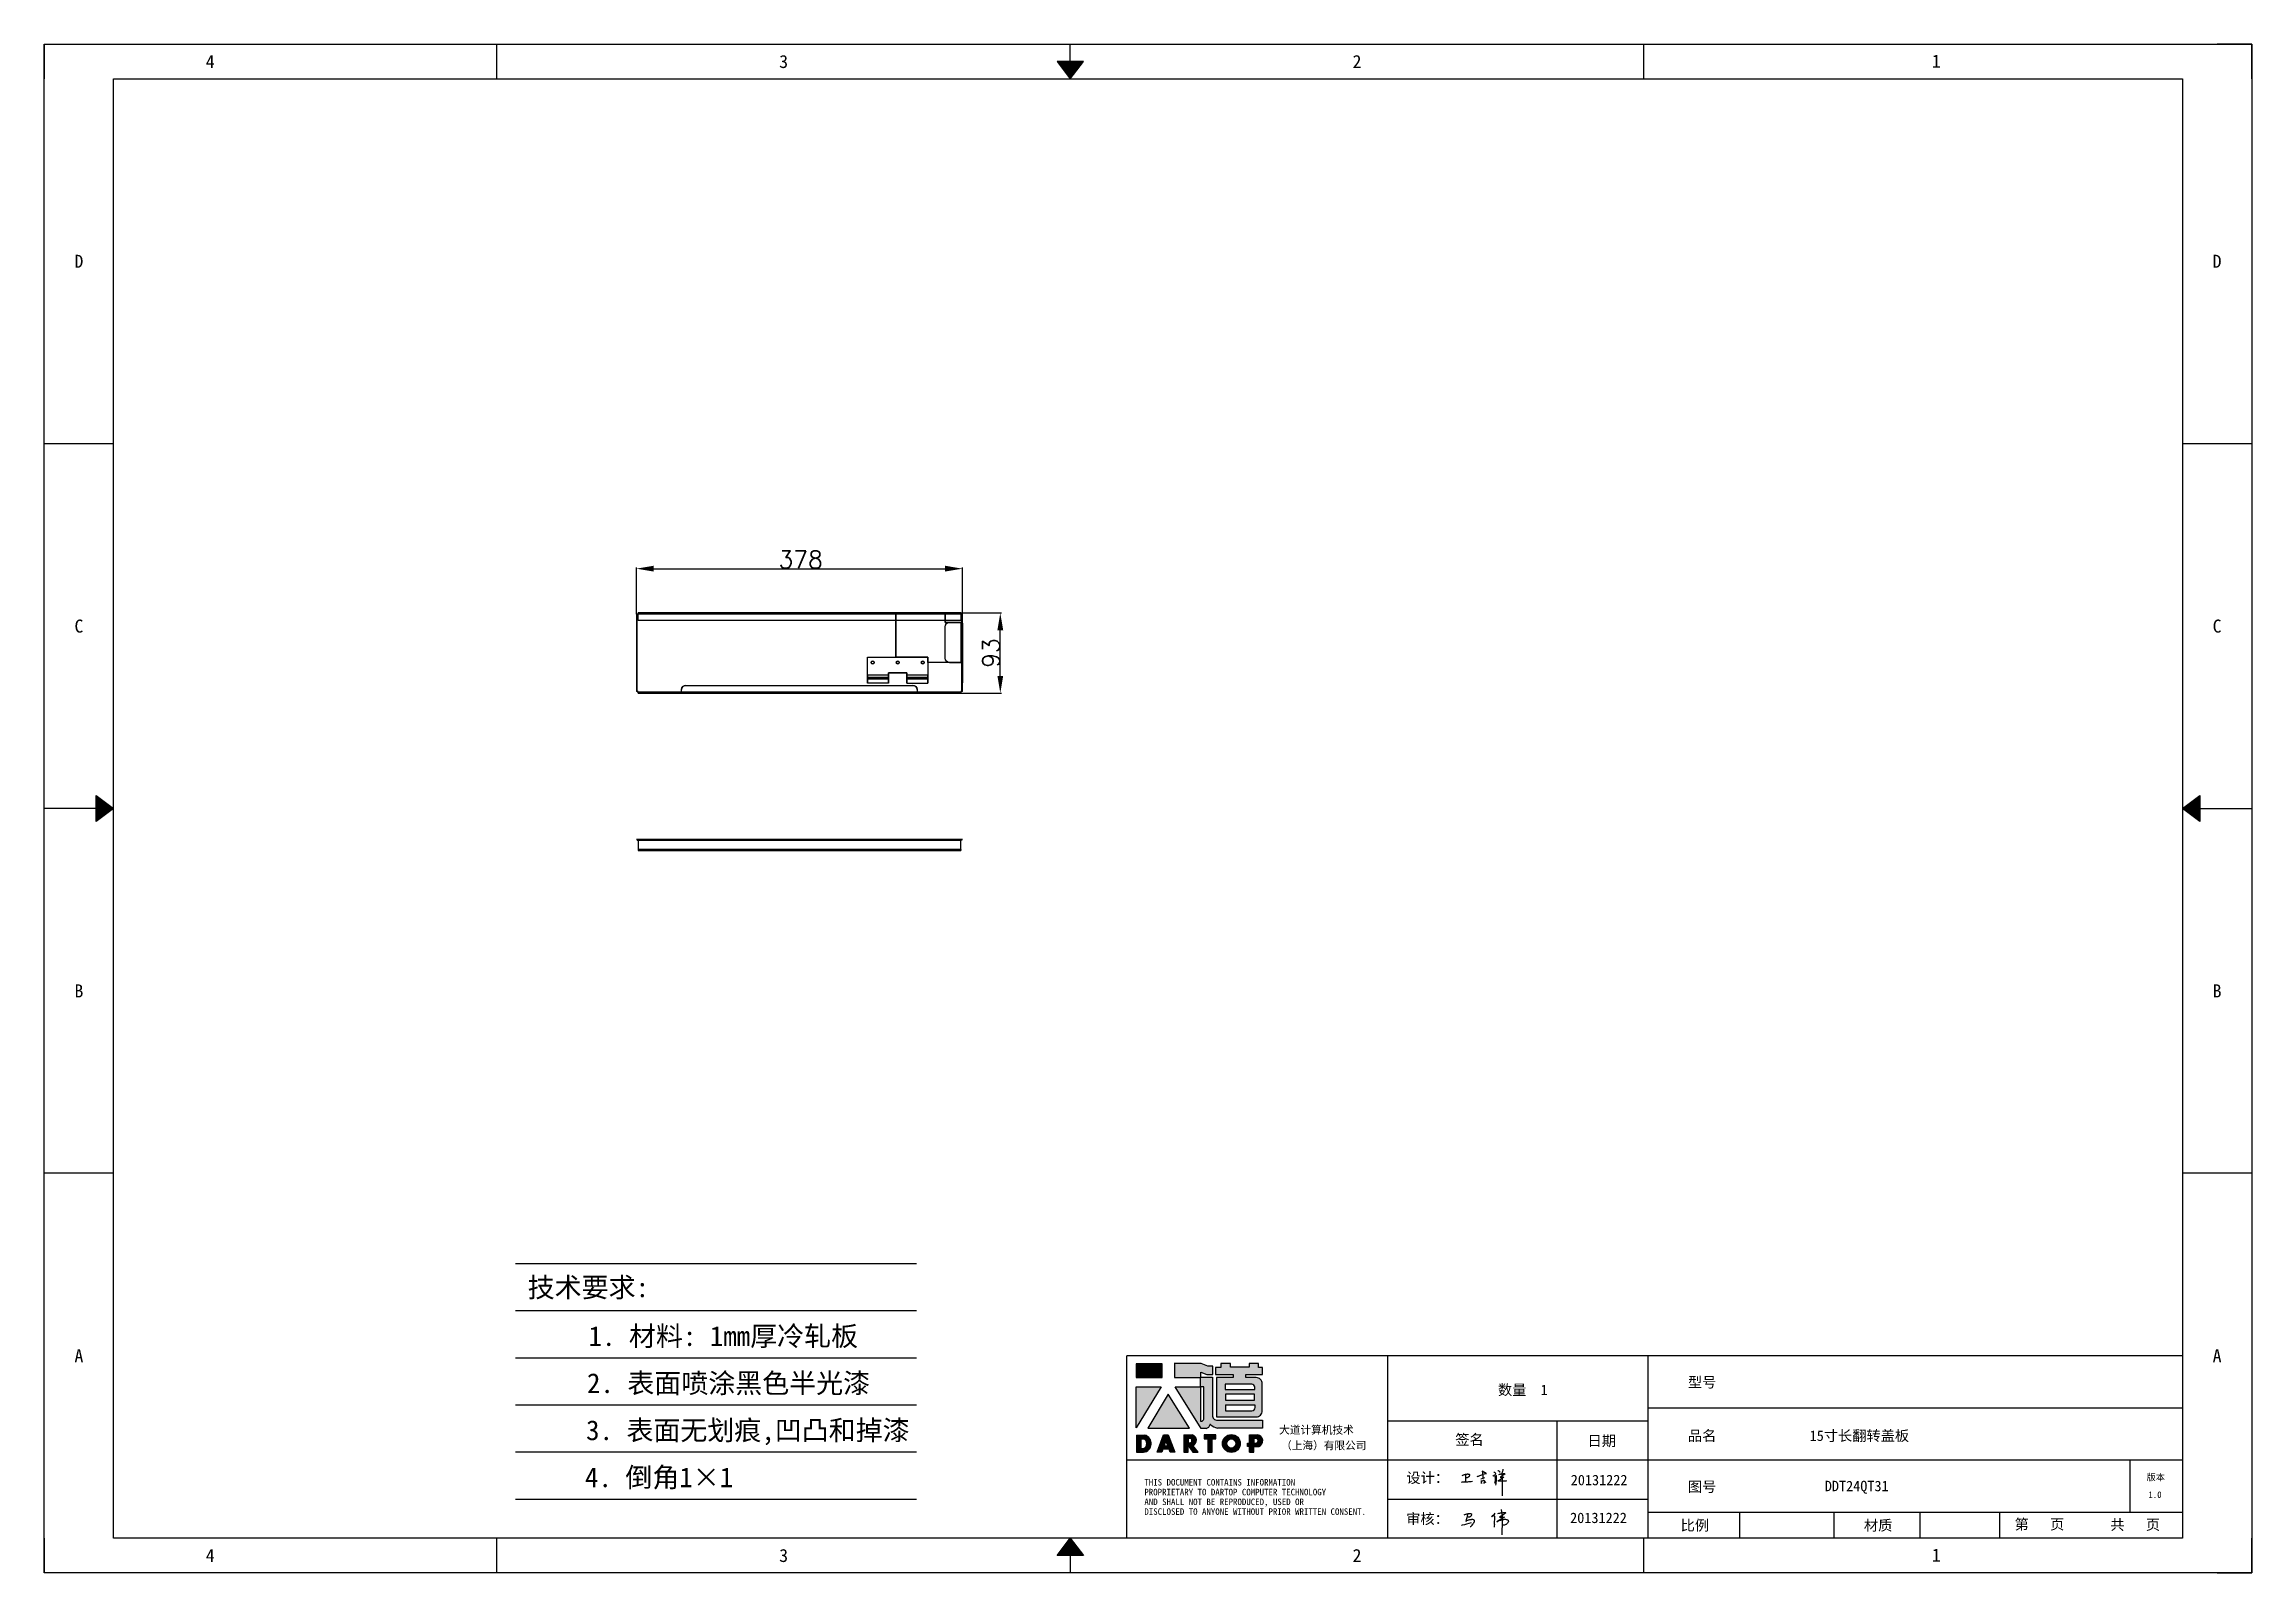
# Model space of a CAD drawing. Header units: millimetres. Extents: x 120943 to 145233, y 4425 to 40233.
# Drawn here: x 121958 to 124518, y 16907 to 18679 of the extents above; entities that cross this region are included whole.
import ezdxf
from ezdxf.enums import TextEntityAlignment as Align

# ---------------------------------------------------------------- set-up
doc = ezdxf.new("R2010")
doc.units = ezdxf.units.MM
doc.linetypes.add('DOT', pattern=[0.25, 0, -0.25])
doc.layers.add('4', color=7, linetype='Continuous')
doc.layers.add('print', color=30, linetype='Continuous')
doc.layers.add('dim', color=2, linetype='Continuous', lineweight=9)
doc.styles.add('Dartop', font='SIMFANG.TTF')
doc.styles.add('HZ', font='SimSun.ttf')
doc.styles.add('hzHT', font='SIMHEI.TTF')
doc.styles.get("Standard").update_dxf_attribs({"font": 'txt', "bigfont": 'gbcbig.shx'})
doc.dimstyles.new('ISO-25', dxfattribs={"dimtxt": 20, "dimasz": 20, "dimexe": 1.25, "dimexo": 0.625, "dimtad": 1, "dimtxsty": 'Standard', "dimcen": 2.5, "dimadec": 0, "dimazin": 0, "dimtfac": 1, "dimtmove": 0, "dimatfit": 3, "dimfxl": 1, "dimarcsym": 0})

msp = doc.modelspace()

# ---------------------------------------------------------------- texts
at = {"color": 0}
for s, height, style, p in [('4', 15.108, 'Dartop', (122150.97, 18659.111)), ('3', 15.108, 'Dartop', (122815.723, 18659.111)), ('2', 15.108, 'Dartop', (123480.476, 18659.111)), ('1', 15.108, 'Dartop', (124152.116, 18659.59)), ('D', 15.108, 'Dartop', (121998.721, 18427.454)), ('D', 15.108, 'Dartop', (124477.605, 18427.454)), ('C', 15.108, 'Dartop', (121998.721, 18004.43)), ('C', 15.108, 'Dartop', (124477.605, 18004.43)), ('B', 15.108, 'Dartop', (121998.721, 17581.405)), ('B', 15.108, 'Dartop', (124477.605, 17581.405)), ('A', 15.108, 'Dartop', (121998.721, 17158.381)), ('A', 15.108, 'Dartop', (124477.605, 17158.381)), ('数量  1', 12.0864, 'hzHT', (123672.738, 17118.762)), ('型号', 12.0864, 'hzHT', (123880.595, 17127.637)), ('品名', 12.0864, 'hzHT', (123880.595, 17065.59)), ('15寸长翻转盖板', 12.0864, 'hzHT', (124062.896, 17065.619)), ('签名', 12.0864, 'hzHT', (123610.891, 17061.162)), ('日期', 12.0864, 'hzHT', (123764.253, 17059.675)), ('版本', 7.554, 'hzHT', (124406.519, 17017.462)), ('20131222', 12.0864, 'hzHT', (123761.151, 17014.236)), ('图号', 12.0864, 'hzHT', (123880.595, 17006.514)), ('DDT24QT31', 12.0864, 'hzHT', (124059.829, 17007.302)), ('1.0', 7.554, 'Dartop', (124405.611, 16997.274)), ('20131222', 12.0864, 'hzHT', (123760.431, 16970.381)), ('比例', 12.0864, 'hzHT', (123872.168, 16961.662)), ('材质', 12.0864, 'hzHT', (124084.668, 16961.662)), ('第   页', 12.0864, 'hzHT', (124271.635, 16962.915)), ('共   页', 12.0864, 'hzHT', (124382.66, 16962.475)), ('4', 15.108, 'Dartop', (122150.97, 16926.724)), ('3', 15.108, 'Dartop', (122815.723, 16926.724)), ('2', 15.108, 'Dartop', (123480.476, 16926.724)), ('1', 15.108, 'Dartop', (124152.116, 16927.204))]:
    msp.add_text(s, height=height, dxfattribs=dict(at, style=style)).set_placement(p, align=Align.MIDDLE_CENTER)
at = {"style": 'HZ'}
for s, p in [('技术要求:', (122589.352, 17237.66)), ('1. 材料: 1mm厚冷轧板', (122745.829, 17181.173)), ('    2. 表面喷涂黑色半光漆    ', (122751.894, 17126.573)), ('3. 表面无划痕,凹凸和掉漆', (122774.279, 17071.973)), ('4. 倒角1×1         ', (122741.534, 17017.373))]:
    msp.add_text(s, height=22.932, dxfattribs=at).set_placement(p, align=Align.MIDDLE_CENTER)
at = {"color": 0, "style": 'hzHT'}
for s, height, p in [('设计：', 12.0864, (123537.673, 17010.806)), ('THIS DOCUMENT CONTAINS INFORMATION', 7.55401, (123233.962, 17007.83)), ('PROPRIETARY TO DARTOP COMPUTER TECHNOLOGY', 7.55401, (123233.962, 16996.499)), ('AND SHALL NOT BE REPRODUCED, USED OR', 7.55401, (123233.962, 16985.168)), ('DISCLOSED TO ANYONE WITHOUT PRIOR WRITTEN CONSENT.', 7.55401, (123233.962, 16973.837)), ('审核：', 12.0864, (123537.493, 16963.212))]:
    msp.add_text(s, height=height, dxfattribs=at).set_placement(p)
at = {"layer": '4', "color": 0, "style": 'hzHT'}
for s, p in [('大道计算机技术', (123390.2, 17067.83)), ('（上海）有限公司', (123392.481, 17049.763))]:
    msp.add_text(s, height=9.0648, dxfattribs=at).set_placement(p)

# ---------------------------------------------------------------- blocks, each defined once
blk = doc.blocks.new('*D28')
at = {"layer": 'Defpoints', "color": 0}
for p in [(123023, 18071), (122645, 18017.7, -1), (123023, 18017.7, -1)]:
    blk.add_point(p, dxfattribs=at)
at = {"layer": 'dim', "color": 0, "lineweight": -2}
for p, q in [((122645, 18018.4), (122645, 18072.3)), ((122665, 18071), (123003, 18071)), ((123023, 18018.4), (123023, 18072.3))]:
    blk.add_line(p, q, dxfattribs=at)
at = {"layer": 'dim', "color": 0}
for points in [[(122665, 18074.4), (122665, 18067.7), (122645, 18071)], [(123003, 18074.4), (123003, 18067.7), (123023, 18071)]]:
    blk.add_solid(points, dxfattribs=at)
at = {"layer": 'dim', "color": 0, "insert": (122835.5, 18081.6), "char_height": 20, "attachment_point": 5}
blk.add_mtext('378', dxfattribs=at)
blk = doc.blocks.new('*D29')
at = {"layer": 'Defpoints', "color": 0}
for p in [(123021, 18019.7, -1), (123066.9, 18019.7), (123021, 17926.7, -1)]:
    blk.add_point(p, dxfattribs=at)
at = {"layer": 'dim', "color": 0, "lineweight": -2}
for p, q in [((123021.6, 18019.7), (123068.2, 18019.7)), ((123066.9, 17946.7), (123066.9, 17999.7)), ((123021.6, 17926.7), (123068.2, 17926.7))]:
    blk.add_line(p, q, dxfattribs=at)
at = {"layer": 'dim', "color": 0}
for points in [[(123063.6, 17999.7), (123070.3, 17999.7), (123066.9, 18019.7)], [(123063.6, 17946.7), (123070.3, 17946.7), (123066.9, 17926.7)]]:
    blk.add_solid(points, dxfattribs=at)
at = {"layer": 'dim', "color": 0, "insert": (123056.3, 17973.2), "char_height": 20, "attachment_point": 5, "rotation": 90}
blk.add_mtext('93', dxfattribs=at)
blk = doc.blocks.new('*U26')
at = {"color": 254, "linetype": 'Continuous', "extrusion": (0, 0, -1)}
for points in [[(-17, 0.333), (-16.812, 0.25), (-17, 0.5)], [(-17, 0.333), (-17.188, 0.25), (-16.812, 0.25)], [(-17, 0.333), (-17, 0.5), (-17.188, 0.25)]]:
    blk.add_solid(points, dxfattribs=at)
blk = doc.blocks.new('*U25')
at = {"color": 254, "linetype": 'Continuous', "extrusion": (0, 0, -1)}
for points in [[(-33.167, 11), (-33, 11), (-33.25, 11.188)], [(-33.167, 11), (-33.25, 11.188), (-33.25, 10.812)], [(-33.167, 11), (-33.25, 10.812), (-33, 11)]]:
    blk.add_solid(points, dxfattribs=at)
blk = doc.blocks.new('*U27')
at = {"color": 254, "linetype": 'Continuous'}
for points in [[(17, 21.667), (17.188, 21.75), (16.812, 21.75)], [(17, 21.667), (16.812, 21.75), (17, 21.5)], [(17, 21.667), (17, 21.5), (17.188, 21.75)]]:
    blk.add_solid(points, dxfattribs=at)
blk = doc.blocks.new('*U24')
at = {"color": 254, "linetype": 'Continuous', "extrusion": (0, 0, -1)}
for points in [[(-0.833, 11), (-0.75, 10.812), (-0.75, 11.188)], [(-0.833, 11), (-0.75, 11.188), (-1, 11)], [(-0.833, 11), (-1, 11), (-0.75, 10.812)]]:
    blk.add_solid(points, dxfattribs=at)
blk = doc.blocks.new('dadao')
for p, q in [((48, 19.2), (44.9, 10.4)), ((44.9, 10.4), (51.2, 10.4)), ((51.2, 10.4), (48, 19.2))]:
    blk.add_line(p, q)
for points in [[(41.8, 121.6), (41.8, 143.7), (-0.4, 143.7), (-0.4, 121.6), (41.8, 121.6)], [(104.8, 122), (104.8, 130.3), (114.1, 126.3), (124.2, 126.3), (124.2, 139.6), (115.9, 139.6), (105.1, 143.9), (61.5, 143.9)], [(61.7, 144), (61.7, 121.3), (103.9, 121.3)], [(113.4, 38.7), (105.1, 38.7), (63, 106.5), (103.9, 106.5), (103.9, 120.9), (103.9, 121.3)], [(109.7, 53.6), (109.7, 106.2), (104.3, 106.2), (104.3, 50.4), (106.6, 50.4)], [(144.6, 94.4), (144.6, 84.8), (192, 84.8), (192, 94.1), (144.9, 94.1)], [(120.2, 45), (119.5, 45), (119.5, 44.6)], [(0, 28), (0, 0), (11.8, 0)], [(0.1, 28), (14, 28)], [(7.1, 21.8), (7.1, 6.1), (12, 6.1)], [(7.1, 21.8), (11.4, 21.8)], [(76.8, 28.2), (76.8, 0), (84.1, 0), (84.1, 11.1), (91.6, -0.1), (100.3, -0.1), (91.7, 11.1)], [(76.8, 28.2), (90.6, 28.2)], [(84, 22.7), (84, 15.3), (87.2, 15.3)], [(84, 22.7), (87.3, 22.7)], [(183.7, 0), (183.7, 9.6), (180.6, 9.6), (180.6, 14.9), (183.8, 14.9), (183.8, 28.1), (196.1, 28.1), (196.5, 28.1)], [(183.7, 0), (190.9, 0), (190.9, 9.6), (198.8, 9.6)], [(194.9, 22.3), (190.8, 22.3), (190.8, 15), (194.4, 15)]]:
    blk.add_lwpolyline(points)
blk.add_lwpolyline([(137.1, 144.2), (137.1, 137.9), (128.3, 137.9), (128.3, 126.5), (157.3, 126.5), (157.3, 121.5), (130.3, 121.5), (130.3, 57.5), (194.4, 57.5, 0.414214), (204.4, 67.5), (204.4, 111.3, 0.414214), (194.4, 121.3), (177.5, 121.3), (177.5, 126.3), (204.7, 126.3), (204.7, 137.7), (198.2, 137.7), (198.2, 143.9), (183.3, 143.9), (183.3, 138), (153, 138), (153, 144.2), (137.1, 144.2)], format="xyb", close=True)
for points in [[(104.8, 122), (123.4, 122), (123.4, 60, 0.414214), (131.4, 52), (204.8, 52), (204.8, 39.1), (131.7, 39.1)], [(144.3, 110.8), (144.3, 101.8), (192.3, 101.8), (192.3, 105.5, 0.414214), (187.3, 110.5), (144.3, 110.5)], [(144.6, 77), (144.6, 67.5), (187.6, 67.5, 0.414214), (192.6, 72.5), (192.6, 76.4), (144.6, 76.4)]]:
    blk.add_lwpolyline(points, format="xyb")
for points in [[(-0.3, 106.2), (40.4, 106.2), (-0.3, 39.7), (-0.3, 106.2)], [(51.7, 94.1), (18.4, 39.3), (86.2, 39.3)], [(43.8, 28.2), (51.8, 28.2), (62.6, -0.1), (55, -0.1), (53.2, 5), (42.9, 5), (41.1, 0), (33.6, 0)], [(110, 28.1), (110, 21.9), (116, 21.9), (116, -0.1), (123.2, -0.1), (123.2, 22), (129.2, 22), (129.2, 28.1), (110, 28.1)]]:
    blk.add_lwpolyline(points, close=True)
for radius in [14.5, 7.44]:
    blk.add_circle((154.2, 14.2), radius)
for centre, radius, start, end in [((99.2, 60.7), 12.6, 305.6399, 325.969), ((111.6, 46.7), 8.19, 282.9811, 347.6627), ((136, 61.7), 22.9, 226.7358, 259.3209), ((8.5, 13.9), 8.49, 294.2143, 69.7177), ((9.6, 14.2), 14.4, 278.6604, 72.3203), ((86.4, 19), 3.8, 282.527, 76.7196), ((88.6, 19.4), 8.95, 290.6073, 77.2124), ((193.7, 18.7), 3.8, 280.9891, 72.5513), ((195.7, 18.6), 9.51, 288.8959, 85.2442)]:
    blk.add_arc(centre, radius, start, end)
blk = doc.blocks.new('h')
for p, q in [((20768.1, -2360.9), (20773, -2359.1)), ((20769.5, -2366.9), (20769.8, -2370.6)), ((20769.8, -2370.6), (20770.9, -2378)), ((20770.9, -2378), (20771.5, -2370.6)), ((20772.4, -2369.3), (20774.9, -2367.8)), ((20773, -2359.1), (20784.1, -2355.2)), ((20773.3, -2331.8), (20775.3, -2338.7)), ((20789.1, -2340.9), (20773.5, -2331.9)), ((20775.3, -2338.7), (20775.6, -2351.2)), ((20775.6, -2351.2), (20775.5, -2357.3)), ((20782.2, -2369.2), (20780, -2377.1)), ((20780, -2377.1), (20788.3, -2371.3)), ((20780.1, -2366.4), (20780.8, -2366.4)), ((20781.9, -2367.4), (20782.2, -2369.2)), ((20845.7, -2343.5), (20848.4, -2353)), ((20848.9, -2370.3), (20847.9, -2424)), ((20848.4, -2353), (20848.9, -2370.3))]:
    blk.add_line(p, q)
for points in [[(20696.6, -2372.4, 0.002073), (20710.6, -2371.9, 0.016137), (20719.6, -2371.3, 0.008314), (20736.9, -2369.3)], [(20699.1, -2348.2, -0.029745), (20704.6, -2345.4, -0.046842), (20708.4, -2344.2, -0.00919), (20714.3, -2343, -0.018517), (20717.2, -2342.5, -0.037841), (20720.3, -2342.4, -0.039541), (20723.2, -2342.8, -0.149785), (20726, -2344.3, -0.204935), (20726.9, -2346.6, -0.074872), (20726.5, -2348.3, -0.061615), (20725.6, -2350.3, -0.034204), (20723.8, -2352.6, -0.045776), (20722.3, -2354.1, -0.054985), (20720.4, -2355.3, -0.036348), (20717.3, -2356.5, -0.067752), (20715.7, -2356.8, -0.043553), (20713.2, -2356.7)], [(20755, -2351.9, -0.024077), (20759.9, -2350.1, -0.013147), (20768.7, -2346.5, -0.00522), (20775.4, -2344.1, -0.018517), (20777.3, -2343.4, -0.008274), (20786.3, -2341, -0.039541), (20788.3, -2340.8, -0.079216), (20789.4, -2341, -0.204935)], [(20813.5, -2350.1, 0.007348), (20815.9, -2348.7, 0.008421), (20818, -2347.3, 0.009459), (20819.7, -2346.2, -0.016325), (20820.7, -2345.5, -0.173771), (20821.8, -2345.3, -0.085159), (20823.9, -2346, -0.125883), (20826, -2347.9, -0.160659), (20826.6, -2350.1, -0.010447), (20826.5, -2352.3, -0.008247), (20826.2, -2355.1, -0.002698), (20825.3, -2374, 0.001562), (20823.9, -2383.7, 0.016137)], [(20816.8, -2335, -0.053561), (20819.6, -2336.1, -0.075272), (20821.3, -2337.3, -0.005295), (20822.5, -2338.5, -0.009337), (20823.1, -2339.1, -0.026146), (20823.7, -2339.8, -0.016644), (20824.5, -2340.9)], [(20832.1, -2329.2, -0.053561), (20834.9, -2330.3, -0.075272), (20836.7, -2331.5, -0.005295), (20837.8, -2332.6, -0.009337), (20838.5, -2333.3, -0.026146), (20839, -2334, -0.016644), (20839.8, -2335.1)], [(20836, -2343.7, -0.02797), (20842.1, -2342.6, -0.048868), (20845.6, -2342.2, -0.00919), (20851.1, -2341.4, -0.018517), (20853.9, -2341.1, -0.037841), (20856.7, -2341.2, -0.039541), (20859.4, -2341.6, -0.018282), (20840.6, -2354.7, -0.000937)], [(20847.6, -2340.2, 0.021784), (20849.6, -2335.9, 0.028296), (20850.8, -2332.4, 0.008136), (20851.9, -2328.2, 0.028913), (20852.2, -2327, 0.08193), (20852.1, -2325.9, 0.075058), (20851.7, -2324.7, 0.275043)]]:
    blk.add_lwpolyline(points, format="xyb")
for points in [[(20711.3, -2343.5), (20711.3, -2343.5), (20711.5, -2355.8), (20710.7, -2368), (20710.6, -2371.9)], [(20821.5, -2350.6), (20822.4, -2359.2), (20822.2, -2364.9), (20821.7, -2369), (20821.3, -2376.3), (20823.6, -2368.5), (20827.2, -2366.3), (20829.5, -2366.3)], [(20840.6, -2354.7), (20850, -2354.7), (20855, -2354.3), (20845.9, -2361.1), (20840.5, -2364), (20833, -2367.5), (20863.2, -2367.4), (20865.9, -2367.3)]]:
    blk.add_lwpolyline(points)
for centre, radius, start, end in [((20773.7, -2371.2), 2.3, 121.9907, 163.60158), ((20787.5, -2406), 40.3, 100.61827, 108.24823), ((20780.8, -2367.6), 1.15, 9.4675, 90)]:
    blk.add_arc(centre, radius, start, end)

# ---------------------------------------------------------------- dimensions: what is measured, and where the dimension line sits
at = {"layer": 'dim'}
dim = msp.add_linear_dim(base=(123022.987, 18071.02, 1), p1=(122644.987, 18017.732), p2=(123022.987, 18017.732), dimstyle='ISO-25', dxfattribs=at)
dim.commit()
dim.dimension.update_dxf_attribs({"geometry": '*D28', "text_midpoint": (122835.487, 18071.02, 1), "dimtype": 160})
dim = msp.add_linear_dim(base=(123066.919, 18019.732, 1), p1=(123020.987, 17926.732), p2=(123020.987, 18019.732), angle=90, dimstyle='ISO-25', dxfattribs=at)
dim.commit()
dim.dimension.update_dxf_attribs({"geometry": '*D29', "text_midpoint": (123066.919, 17973.232, 1), "dimtype": 160})

# ---------------------------------------------------------------- hatches: boundary and pattern name
for points in [[(123254.53, 17149.025), (123224.395, 17149.025), (123224.395, 17133.28), (123254.53, 17133.28)], [(123253.56, 17122.264), (123224.476, 17122.264), (123224.476, 17074.778)], [(123261.622, 17113.647), (123237.847, 17074.462), (123286.258, 17074.462)], [(123316.998, 17066.444), (123303.24, 17066.444), (123303.24, 17062.079), (123307.532, 17062.079), (123307.532, 17046.35), (123312.672, 17046.35), (123312.672, 17062.09), (123316.998, 17062.09)]]:
    msp.add_hatch(color=0).paths.add_polyline_path(points)
h = msp.add_hatch(color=0)
h.paths.add_polyline_path([(123299.564, 17139.456), (123306.214, 17136.583), (123313.405, 17136.583), (123313.405, 17146.1), (123307.473, 17146.1), (123299.744, 17149.152), (123268.769, 17149.152), (123268.769, 17133.057), (123298.907, 17133.057), (123298.907, 17132.732), (123298.907, 17122.445), (123269.682, 17122.445), (123299.741, 17074.069), (123305.694, 17074.069, 0.27937482), (123310.039, 17078.294), (123310.039, 17078.517), (123310.564, 17078.517, 0.14314537), (123318.759, 17074.347), (123370.993, 17074.347), (123370.993, 17083.521), (123318.536, 17083.521, -0.41421356), (123312.823, 17089.235), (123312.823, 17133.566), (123299.564, 17133.566)])
h.paths.add_polyline_path([(123299.21, 17122.239), (123303.04, 17122.238), (123303.04, 17084.692, -0.08893574), (123300.821, 17082.409), (123299.197, 17082.409)], flags=16)
h = msp.add_hatch(color=0)
h.paths.add_polyline_path([(123370.903, 17144.767), (123366.255, 17144.767), (123366.255, 17149.188), (123355.633, 17149.188), (123355.633, 17144.988), (123333.945, 17144.988), (123333.945, 17149.409), (123322.587, 17149.409), (123322.587, 17144.906), (123316.31, 17144.906), (123316.31, 17136.756), (123337.022, 17136.756), (123337.022, 17133.151), (123317.722, 17133.151), (123317.722, 17087.512), (123363.539, 17087.512, 0.41421356), (123370.681, 17094.654), (123370.681, 17125.909, 0.41421356), (123363.539, 17133.051), (123351.428, 17133.051), (123351.428, 17136.588), (123370.903, 17136.588)])
h.paths.add_polyline_path([(123358.479, 17125.314, -0.41421356), (123362.05, 17121.743), (123362.05, 17119.124), (123327.748, 17119.124), (123327.748, 17125.314)], flags=16)
h.paths.add_polyline_path([(123361.829, 17113.597), (123361.829, 17106.965), (123327.97, 17106.965), (123327.97, 17113.597)], flags=16)
h.paths.add_polyline_path([(123362.271, 17100.996), (123362.271, 17098.157, -0.41421356), (123358.7, 17094.586), (123327.97, 17094.586), (123327.97, 17100.996)], flags=16)
h = msp.add_hatch(color=0)
h.paths.add_polyline_path([(123234.667, 17066.373), (123224.69, 17066.373), (123224.69, 17046.41), (123233.093, 17046.41, 0.79301591)])
h.paths.add_polyline_path([(123233.241, 17050.781), (123229.752, 17050.781), (123229.752, 17062.001), (123232.856, 17062.001, -0.67136089)], flags=16)
h = msp.add_hatch(color=0)
h.paths.add_polyline_path([(123261.697, 17066.537), (123256.003, 17066.537), (123248.68, 17046.388), (123254.074, 17046.388), (123255.343, 17049.959), (123262.65, 17049.959), (123263.947, 17046.345), (123269.384, 17046.345)])
h.paths.add_polyline_path([(123261.253, 17053.808), (123256.726, 17053.808), (123258.948, 17060.139)], flags=16)
h = msp.add_hatch(color=0)
h.paths.add_polyline_path([(123289.375, 17066.523), (123279.562, 17066.523), (123279.562, 17046.377), (123284.747, 17046.377), (123284.747, 17054.364), (123290.077, 17046.305), (123296.344, 17046.305), (123290.209, 17054.313, 0.74405494)])
h.paths.add_polyline_path([(123284.7, 17057.345), (123284.7, 17062.636), (123287.018, 17062.636, -0.79680897), (123286.983, 17057.345)], flags=16)
h = msp.add_hatch(color=0)
h.paths.add_polyline_path([(123324.477, 17056.522, 1), (123345.163, 17056.522, 1)])
h.paths.add_polyline_path([(123340.134, 17056.522, -1), (123329.507, 17056.522, -1)], flags=16)
h = msp.add_hatch(color=0)
h.paths.add_polyline_path([(123365.005, 17066.475), (123364.708, 17066.475), (123355.96, 17066.475), (123355.96, 17057.073), (123353.638, 17057.073), (123353.638, 17053.257), (123355.922, 17053.257), (123355.922, 17046.412), (123361.029, 17046.412), (123361.029, 17053.283), (123366.641, 17053.283, 0.81230381)])
h.paths.add_polyline_path([(123360.953, 17057.099), (123360.953, 17062.358), (123363.86, 17062.358, -0.77821343), (123363.563, 17057.099)], flags=16)

# ---------------------------------------------------------------- linework, layer by layer
at = {"color": 0, "linetype": 'DOT'}
for p, q in [((121958.433, 18679.255), (124477.605, 18679.255)), ((121958.433, 16946.868), (121958.433, 18638.967)), ((124517.894, 18638.967), (124517.894, 16946.868)), ((124477.605, 16906.58), (121958.433, 16906.58))]:
    msp.add_line(p, q, dxfattribs=at)
at = {"color": 0}
for p, q in [((121958.433, 18679.255), (121958.433, 18638.967)), ((122483.347, 18638.967), (122483.347, 18679.255)), ((123148.1, 18659.111), (123148.1, 18679.255)), ((123812.853, 18638.967), (123812.853, 18679.255)), ((124517.894, 18679.255), (124477.605, 18679.255)), ((124517.894, 18638.967), (124517.894, 18679.255)), ((122039.009, 16946.868), (122039.009, 18638.967)), ((122039.009, 18638.967), (124437.317, 18638.967)), ((124437.317, 18638.967), (124437.317, 16946.868)), ((122039.009, 18215.942), (121958.433, 18215.942)), ((124517.894, 18215.942), (124437.317, 18215.942)), ((122018.865, 17792.918), (121958.433, 17792.918)), ((124457.461, 17792.918), (124517.894, 17792.918)), ((122039.009, 17369.893), (121958.433, 17369.893)), ((124517.894, 17369.893), (124437.317, 17369.893)), ((124437.317, 17158.381), (123213.568, 17158.381)), ((123213.568, 16946.868), (123213.568, 17158.381)), ((123515.728, 17158.381), (123515.728, 16946.868)), ((123817.889, 16946.868), (123817.889, 17158.381)), ((123817.889, 17097.949), (124437.317, 17097.949)), ((123515.728, 17082.841), (123817.889, 17082.841)), ((123712.132, 17082.841), (123712.132, 16946.868)), ((123213.568, 17037.517), (123515.728, 17037.517)), ((123515.728, 17037.517), (124437.317, 17037.517)), ((124376.885, 16977.085), (124376.885, 17037.517)), ((123515.728, 16992.193), (123817.889, 16992.193)), ((123817.889, 16977.085), (124437.317, 16977.085)), ((123924.196, 16946.868), (123924.196, 16977.085)), ((124033.753, 16946.868), (124033.753, 16977.085)), ((124133.35, 16946.868), (124133.35, 16977.085)), ((124225.805, 16946.868), (124225.805, 16977.085)), ((121958.433, 16946.868), (121958.433, 16906.58)), ((124437.317, 16946.868), (122039.009, 16946.868)), ((122483.347, 16906.58), (122483.347, 16946.868)), ((123812.853, 16906.58), (123812.853, 16946.868)), ((124517.894, 16906.58), (124517.894, 16946.868)), ((123148.1, 16926.724), (123148.1, 16906.58)), ((124477.605, 16906.58), (124517.894, 16906.58))]:
    msp.add_line(p, q, dxfattribs=at)
at = {"extrusion": (0, 1, 0)}
for p, q in [((122646.987, 18019.732), (122646.987, 18019.732, 12.7)), ((122646.987, 18019.732, 12.7), (123020.987, 18019.732, 12.7)), ((123020.987, 18019.732), (122646.987, 18019.732)), ((123020.987, 18019.732, 12.7), (123020.987, 18019.732))]:
    msp.add_line(p, q, dxfattribs=at)
at = {"extrusion": (3.98566e-30, 0, -1)}
for p, q in [((122646.987, 18017.732), (122646.987, 18019.732)), ((123020.987, 18019.732), (122646.987, 18019.732)), ((123020.987, 18019.732), (123020.987, 18017.732)), ((122644.987, 18017.732), (122644.987, 17928.732)), ((122644.987, 18017.732), (122646.987, 18017.732)), ((123020.987, 18017.732), (123022.987, 18017.732)), ((123022.987, 17928.732), (123022.987, 18017.732)), ((122646.987, 17928.732), (122644.987, 17928.732)), ((122646.987, 17926.732), (122646.987, 17928.732)), ((122646.987, 17926.732), (123020.987, 17926.732)), ((123020.987, 17928.732), (123020.987, 17926.732)), ((123022.987, 17928.732), (123020.987, 17928.732))]:
    msp.add_line(p, q, dxfattribs=at)
for p, q in [((122646.987, 18010.732, 12.7), (122646.987, 18019.732, 12.7)), ((122646.987, 18019.732, 12.7), (123020.987, 18019.732, 12.7)), ((122646.987, 18018.732, 1), (122646.987, 18017.732, 1)), ((122646.987, 18018.732, 1), (123020.987, 18018.732, 1)), ((122945.987, 17968.232, 2), (122945.987, 18018.732, 2)), ((122945.987, 18018.732, 2), (123002.987, 18018.732, 2)), ((123002.987, 18008.732, 2), (123002.987, 18018.732, 2)), ((123020.987, 18019.732, 12.7), (123020.987, 18010.732, 12.7)), ((123020.987, 18017.732, 1), (123020.987, 18018.732, 1)), ((122645.987, 17928.732, 1), (122645.987, 18017.732, 1)), ((122646.987, 18017.732, 1), (122645.987, 18017.732, 1)), ((123020.987, 18010.732, 12.7), (122646.987, 18010.732, 12.7)), ((123020.987, 18008.732, 2), (123002.987, 18008.732, 2)), ((123021.987, 18017.732, 1), (123020.987, 18017.732, 1)), ((123020.987, 18008.732, 2), (123020.987, 17962.232, 2)), ((123021.987, 18017.732, 1), (123021.987, 17928.732, 1)), ((123021.987, 18007.732, 22), (123021.987, 17938.732, 22)), ((123021.987, 18007.732, 22), (123022.987, 18007.732, 22)), ((123022.987, 18007.732, 22), (123022.987, 17938.732, 22)), ((122912.987, 17943.232, 2.5), (122912.987, 17968.232, 2.5)), ((122912.987, 17968.232, 2.5), (122982.987, 17968.232, 2.5)), ((122945.987, 17968.232, 2), (122982.987, 17968.232, 2)), ((122982.987, 17968.232, 2), (122982.987, 17962.232, 2)), ((122982.987, 17968.232, 2.5), (122982.987, 17943.232, 2.5)), ((122937.487, 17947.407, 3.25), (122912.987, 17947.407, 3.25)), ((122912.987, 17945.397, 3.25), (122937.487, 17945.397, 3.25)), ((122937.487, 17943.232, 2.5), (122912.987, 17943.232, 2.5)), ((122912.987, 17943.232, 1), (122937.487, 17943.232, 1)), ((122937.487, 17943.232, 2.5), (122912.987, 17943.232, 2.5)), ((122937.487, 17943.232, 2.5), (122937.487, 17950.232, 2.5)), ((122937.487, 17950.232, 2.5), (122958.487, 17950.232, 2.5)), ((122958.487, 17950.232, 2.5), (122958.487, 17943.232, 2.5)), ((122982.987, 17947.407, 3.25), (122958.487, 17947.407, 3.25)), ((122958.487, 17945.397, 3.25), (122982.987, 17945.397, 3.25)), ((122982.987, 17943.232, 2.5), (122958.487, 17943.232, 2.5)), ((122958.487, 17943.232, 1), (122982.987, 17943.232, 1)), ((122982.987, 17943.232, 2.5), (122958.487, 17943.232, 2.5)), ((123020.987, 17962.232, 2), (122982.987, 17962.232, 2)), ((122645.987, 17928.732, 1), (122646.987, 17928.732, 1)), ((122646.987, 17928.732, 1), (122646.987, 17927.732, 1)), ((123020.987, 17927.732, 1), (122646.987, 17927.732, 1)), ((122646.987, 17927.732, 12.7), (122646.987, 17926.732, 12.7)), ((122646.987, 17927.732, 12.7), (122697.487, 17927.732, 12.7)), ((122646.987, 17926.732, 12.7), (123020.987, 17926.732, 12.7)), ((122697.487, 17927.732, 12.7), (122697.487, 17930.732, 12.7)), ((122702.487, 17935.732, 12.7), (122965.487, 17935.732, 12.7)), ((122937.487, 17938.327, 5.03), (122912.987, 17938.327, 5.03)), ((122958.736, 17938.327, 1), (122982.987, 17938.327, 5.03)), ((122970.487, 17930.732, 12.7), (122970.487, 17927.732, 12.7)), ((122970.487, 17927.732, 12.7), (123020.987, 17927.732, 12.7)), ((123020.987, 17927.732, 1), (123020.987, 17928.732, 1)), ((123020.987, 17928.732, 1), (123021.987, 17928.732, 1)), ((123020.987, 17927.732, 12.7), (123020.987, 17926.732, 12.7)), ((123022.987, 17938.732, 22), (123021.987, 17938.732, 22)), ((123020.987, 17756.09, -141.047), (122646.987, 17756.09, -141.047)), ((122646.987, 17756.09, -141.047), (122646.987, 17744.39, -141.047)), ((122646.987, 17744.39, -141.047), (122697.487, 17744.39, -141.047)), ((122697.487, 17745.39, -141.047), (122697.487, 17744.39, -141.047)), ((122970.487, 17745.39, -141.047), (122697.487, 17745.39, -141.047)), ((122970.487, 17744.39, -141.047), (122970.487, 17745.39, -141.047)), ((122970.487, 17744.39, -141.047), (123020.987, 17744.39, -141.047)), ((123020.987, 17744.39, -141.047), (123020.987, 17756.09, -141.047)), ((123645.615, 16971.079), (123649.391, 16971.079)), ((123651.404, 16971.262), (123647.63, 16968.676)), ((123647.766, 16980.039), (123648.633, 16972.797)), ((123648.633, 16972.797), (123648.774, 16967.45)), ((123649.391, 16971.079), (123651.404, 16971.262)), ((123645.493, 16967.535), (123642.524, 16965.928)), ((123647.63, 16968.676), (123645.493, 16967.535)), ((123648.774, 16967.45), (123648.453, 16950.811))]:
    msp.add_line(p, q)
at = {"extrusion": (-2.29585e-30, -1, 2.24254e-30)}
for p, q in [((122646.987, 18018.732, 1), (123020.987, 18018.732, 1)), ((122646.987, 18018.732, 1), (122646.987, 18018.732, 11.7)), ((122646.987, 18018.732, 11.7), (123020.987, 18018.732, 11.7)), ((123020.987, 18018.732, 11.7), (123020.987, 18018.732, 1))]:
    msp.add_line(p, q, dxfattribs=at)
at = {"extrusion": (0, 0, -1)}
for p, q in [((122646.987, 18018.732, 11.7), (123020.987, 18018.732, 11.7)), ((122646.987, 18010.732, 11.7), (122646.987, 18018.732, 11.7)), ((122945.987, 18018.732, 1), (122945.987, 17968.232, 1)), ((122945.987, 18018.732, 1), (123002.987, 18018.732, 1)), ((123002.987, 18018.732, 1), (123002.987, 18008.732, 1)), ((123020.987, 18018.732, 11.7), (123020.987, 18010.732, 11.7)), ((123020.987, 18010.732, 11.7), (122646.987, 18010.732, 11.7)), ((123002.987, 18008.732, 1), (123021.987, 18008.732, 1)), ((123002.987, 17967.232, 20), (123002.987, 18003.732, 20)), ((123007.987, 18008.732, 20), (123020.987, 18008.732, 20)), ((123020.987, 18008.732, 20), (123020.987, 17962.232, 20)), ((123021.987, 18008.732, 1), (123021.987, 17962.232, 1)), ((122912.987, 17943.232, 1), (122912.987, 17968.232, 1)), ((122912.987, 17968.232, 1), (122982.987, 17968.232, 1)), ((122982.987, 17968.232, 1), (122945.987, 17968.232, 1)), ((122982.987, 17962.232, 1), (122982.987, 17968.232, 1)), ((122982.987, 17968.232, 1), (122982.987, 17943.232, 1)), ((122912.987, 17943.232, 1), (122937.487, 17943.232, 1)), ((122937.487, 17950.232, 1), (122937.487, 17943.232, 1)), ((122958.487, 17950.232, 1), (122937.487, 17950.232, 1)), ((122958.487, 17943.232, 1), (122958.487, 17950.232, 1)), ((122958.487, 17943.232, 1), (122982.987, 17943.232, 1)), ((123021.987, 17962.232, 1), (122982.987, 17962.232, 1)), ((123007.987, 17962.232, 20), (123020.987, 17962.232, 20)), ((122697.487, 17927.732, 11.7), (122697.487, 17930.732, 11.7)), ((122970.487, 17927.732, 11.7), (122697.487, 17927.732, 11.7)), ((122702.487, 17935.732, 11.7), (122965.487, 17935.732, 11.7)), ((122970.487, 17930.732, 11.7), (122970.487, 17927.732, 11.7))]:
    msp.add_line(p, q, dxfattribs=at)
at = {"extrusion": (-4.27492e-28, 1, 0)}
for p, q in [((122945.987, 18018.732, 1), (123002.987, 18018.732, 1)), ((122945.987, 18018.732, 2), (123002.987, 18018.732, 2)), ((122945.987, 18018.732, 2), (122945.987, 18018.732, 1)), ((123002.987, 18018.732, 2), (123002.987, 18018.732, 1))]:
    msp.add_line(p, q, dxfattribs=at)
at = {"extrusion": (-1, 0, 0)}
for p, q in [((122945.987, 17968.232, 2), (122945.987, 18018.732, 2)), ((122945.987, 18018.732, 1), (122945.987, 17968.232, 1)), ((122945.987, 18018.732, 2), (122945.987, 18018.732, 1)), ((122945.987, 17968.232, 1), (122945.987, 17968.232, 2))]:
    msp.add_line(p, q, dxfattribs=at)
at = {"extrusion": (-1, 0, -2.22045e-16)}
for p, q in [((122958.487, 17950.232, 2.5), (122958.487, 17943.232, 2.5)), ((122958.487, 17950.232, 1), (122958.487, 17950.232, 2.5)), ((122958.487, 17943.232, 1), (122958.487, 17950.232, 1)), ((122958.487, 17947.407, 3.25), (122958.487, 17945.397, 3.25))]:
    msp.add_line(p, q, dxfattribs=at)
at = {"extrusion": (6.31089e-30, 1, -2.22045e-16)}
for p, q in [((122646.987, 17757.09, -140.047), (122644.987, 17757.09, -140.047)), ((122644.987, 17757.09, -51.047), (122644.987, 17757.09, -140.047)), ((122644.987, 17757.09, -51.047), (122646.987, 17757.09, -51.047)), ((122646.987, 17757.09, -142.047), (122646.987, 17757.09, -140.047)), ((122646.987, 17757.09, -142.047), (123020.987, 17757.09, -142.047)), ((122646.987, 17757.09, -51.047), (122646.987, 17757.09, -49.047)), ((123020.987, 17757.09, -49.047), (122646.987, 17757.09, -49.047)), ((123020.987, 17757.09, -140.047), (123020.987, 17757.09, -142.047)), ((123022.987, 17757.09, -140.047), (123020.987, 17757.09, -140.047)), ((123020.987, 17757.09, -51.047), (123022.987, 17757.09, -51.047)), ((123020.987, 17757.09, -49.047), (123020.987, 17757.09, -51.047)), ((123022.987, 17757.09, -140.047), (123022.987, 17757.09, -51.047))]:
    msp.add_line(p, q, dxfattribs=at)
at = {"extrusion": (0, -1, 2.22045e-16)}
for p, q in [((122645.987, 17756.09, -140.047), (122646.987, 17756.09, -140.047)), ((122645.987, 17756.09, -140.047), (122645.987, 17756.09, -51.047)), ((122646.987, 17756.09, -51.047), (122645.987, 17756.09, -51.047)), ((122646.987, 17756.09, -140.047), (122646.987, 17756.09, -141.047)), ((123020.987, 17756.09, -141.047), (122646.987, 17756.09, -141.047)), ((122646.987, 17756.09, -50.047), (122646.987, 17756.09, -51.047)), ((122646.987, 17756.09, -50.047), (123020.987, 17756.09, -50.047)), ((123020.987, 17756.09, -141.047), (123020.987, 17756.09, -140.047)), ((123020.987, 17756.09, -140.047), (123021.987, 17756.09, -140.047)), ((123021.987, 17756.09, -51.047), (123020.987, 17756.09, -51.047)), ((123020.987, 17756.09, -51.047), (123020.987, 17756.09, -50.047)), ((123021.987, 17756.09, -51.047), (123021.987, 17756.09, -140.047))]:
    msp.add_line(p, q, dxfattribs=at)
at = {"extrusion": (0, -2.22045e-16, -1)}
for p, q in [((122646.987, 17757.09, -142.047), (122646.987, 17744.39, -142.047)), ((122646.987, 17757.09, -142.047), (123020.987, 17757.09, -142.047)), ((122646.987, 17745.39, -58.047), (122646.987, 17744.39, -58.047)), ((123020.987, 17745.39, -58.047), (122646.987, 17745.39, -58.047)), ((122646.987, 17744.39, -142.047), (123020.987, 17744.39, -142.047)), ((123020.987, 17744.39, -58.047), (122646.987, 17744.39, -58.047)), ((123020.987, 17744.39, -142.047), (123020.987, 17757.09, -142.047)), ((123020.987, 17745.39, -58.047), (123020.987, 17744.39, -58.047))]:
    msp.add_line(p, q, dxfattribs=at)
at = {"extrusion": (-2.29585e-30, -2.22045e-16, -1)}
for p, q in [((122646.987, 17756.09, -50.047), (123020.987, 17756.09, -50.047)), ((122646.987, 17756.09, -50.047), (122646.987, 17745.39, -50.047)), ((122646.987, 17745.39, -50.047), (123020.987, 17745.39, -50.047)), ((123020.987, 17745.39, -50.047), (123020.987, 17756.09, -50.047))]:
    msp.add_line(p, q, dxfattribs=at)
at = {"extrusion": (0, 1, -2.22045e-16)}
for p, q in [((122646.987, 17745.39, -50.047), (123020.987, 17745.39, -50.047)), ((122646.987, 17745.39, -58.047), (122646.987, 17745.39, -50.047)), ((123020.987, 17745.39, -58.047), (122646.987, 17745.39, -58.047)), ((123020.987, 17745.39, -50.047), (123020.987, 17745.39, -58.047))]:
    msp.add_line(p, q, dxfattribs=at)
at = {"color": 0}
for points in [[(123148.1, 18638.967), (123163.208, 18659.111), (123132.992, 18659.111), (123148.1, 18638.967)], [(122039.009, 17792.918), (122018.865, 17777.81), (122018.865, 17808.026), (122039.009, 17792.918)], [(124437.317, 17792.918), (124457.461, 17808.026), (124457.461, 17777.81), (124437.317, 17792.918)], [(123148.1, 16946.868), (123163.208, 16926.724), (123132.992, 16926.724), (123148.1, 16946.868)]]:
    msp.add_lwpolyline(points, close=True, dxfattribs=at)
for points in [[(123604.791, 16973.691, -0.02974503), (123606.518, 16974.557, -0.04684215), (123607.688, 16974.933, -0.00919025), (123609.513, 16975.302, -0.01851715), (123610.427, 16975.434, -0.03784064), (123611.372, 16975.464, -0.03954126), (123612.269, 16975.352, -0.14978519), (123613.145, 16974.874, -0.20493524), (123613.414, 16974.18, -0.07487171), (123613.311, 16973.633, -0.06161465), (123613.013, 16973.027, -0.0342039), (123612.473, 16972.314, -0.04577587), (123611.989, 16971.852, -0.05498501), (123611.404, 16971.484, -0.03634791), (123610.435, 16971.098, -0.06775206), (123609.95, 16971.015, -0.04355337), (123609.187, 16971.054)], [(123643.762, 16975.533, -0.02797026), (123646.203, 16975.984, -0.04886788), (123647.618, 16976.135, -0.00919025), (123649.843, 16976.464, -0.01851715), (123650.954, 16976.566, -0.03784064), (123652.095, 16976.542, -0.03954126), (123653.171, 16976.351, -0.01828189), (123645.615, 16971.079, -0.0009369)], [(123642.524, 16965.928, -0.02974503), (123645.219, 16967.278, -0.04684215), (123647.043, 16967.865, -0.00919025), (123649.89, 16968.44, -0.01851715), (123651.317, 16968.647, -0.03784064), (123652.79, 16968.693, -0.03954126), (123654.189, 16968.519, -0.14978519), (123655.556, 16967.773, -0.20493524), (123655.975, 16966.691, -0.07487171), (123655.816, 16965.837, -0.06161465), (123655.351, 16964.892, -0.0342039), (123654.508, 16963.779, -0.04577587), (123653.753, 16963.058, -0.05498501), (123652.841, 16962.484, -0.03634791), (123651.329, 16961.883, -0.06775206), (123650.572, 16961.752, -0.04355337), (123649.381, 16961.814)]]:
    msp.add_lwpolyline(points, format="xyb")
msp.add_lwpolyline([(123608.599, 16975.126), (123608.599, 16975.126), (123608.021, 16971.586), (123607.07, 16968.257), (123606.449, 16966.214)])
for centre in [(122918.987, 17962.232, 2.5), (122947.987, 17962.232, 2.5), (122976.987, 17962.232, 1), (122976.987, 17962.232, 2.5)]:
    msp.add_circle(centre, 1.7)
at = {"extrusion": (0, 0, -1)}
for centre in [(-122918.987, 17962.232, -1), (-122947.987, 17962.232, -1), (-122976.987, 17962.232, -2.5), (-122976.987, 17962.232, -1)]:
    msp.add_circle(centre, 1.7, dxfattribs=at)
for centre, start, end in [((-123007.987, 18003.732, -20), 0, 90), ((-123007.987, 17967.232, -20), 270, 0), ((-122702.487, 17930.732, -11.7), 0, 90), ((-122965.487, 17930.732, -11.7), 90, 180)]:
    msp.add_arc(centre, 5, start, end, dxfattribs=at)
at = {"extrusion": (1, 0, -2.22045e-16)}
for centre in [(17943.232, 6, 122912.987), (17943.232, 6, 122937.487)]:
    msp.add_arc(centre, 5, 326.632987, 270, dxfattribs=at)
at = {"extrusion": (-1, 0, 2.22045e-16)}
for centre in [(-17943.232, 6, -122912.987), (-17943.232, 6, -122937.487)]:
    msp.add_arc(centre, 3.5, 270, 231.786789, dxfattribs=at)
at = {"extrusion": (-1, 0, -2.22045e-16)}
for centre, radius, end in [((-17943.232, 6, -122958.487), 5, 213.367013), ((-17943.232, 6, -122958.487), 3.5, 231.786789), ((-17943.232, 6, -122958.487), 3.5, 231.786789), ((-17943.232, 6, -122982.987), 3.5, 231.786789)]:
    msp.add_arc(centre, radius, 270, end, dxfattribs=at)
at = {"extrusion": (1, 0, 2.22045e-16)}
for centre in [(17943.232, 6, 122958.487), (17943.232, 6, 122982.987)]:
    msp.add_arc(centre, 5, 326.632987, 270, dxfattribs=at)
for centre, radius, start, end in [((122702.487, 17930.732, 12.7), 5, 90, 180), ((122965.487, 17930.732, 12.7), 5, 0, 90), ((123621.636, 16997.657), 29.831, 299.265464, 300.9495), ((123689.217, 16747.608), 230.333, 102.46592, 103.2053), ((123532.252, 17082.948), 152.514, 313.366132, 315.296084), ((123639.519, 16971.536), 0.975, 52.375745, 91.291159), ((122781.727, 16999.204), 858.927, 357.565664, 358.057278), ((123639.185, 16971.689), 1.118, 357.196828, 33.705179), ((123614.03, 16973.335), 26.332, 352.912546, 354.802684), ((123623.908, 16972.437), 16.413, 354.802684, 357.196828), ((123600.372, 16968.07), 6.385, 281.076982, 291.212632), ((123459.97, 17537.973), 593.276, 283.91895, 284.971512), ((123616.206, 16949.326), 19.504, 113.202449, 120.017497), ((123611.629, 16960.005), 7.885, 102.47486, 113.202449), ((123623.054, 16908.36), 60.779, 100.36867, 102.47486), ((123610.358, 16965.08), 5.03, 283.816254, 294.030509), ((123614.811, 16953.412), 14.979, 96.125337, 100.36867), ((123611.432, 16962.592), 2.32, 294.836428, 309.901134), ((123580.502, 16991.128), 44.385, 316.919563, 320.58866), ((123614.013, 16960.85), 7.499, 87.457037, 96.125337), ((123614.041, 16961.479), 6.87, 78.399567, 87.457037), ((123605.653, 16969.567), 11.285, 324.094808, 331.378357), ((123615.011, 16966.205), 2.045, 44.324655, 78.399567), ((123614.412, 16965.139), 1.508, 319.573073, 337.48549), ((123610.259, 16968.457), 6.777, 324.910666, 333.348429), ((123613.555, 16967.226), 3.301, 326.76781, 340.871018), ((123615.662, 16966.841), 1.134, 357.998393, 44.324655), ((123614.554, 16966.88), 2.243, 340.871018, 357.998393), ((124121.218, 16890.013), 486.8, 171.410173, 171.768083)]:
    msp.add_arc(centre, radius, start, end)
at = {"layer": 'Defpoints'}
for p, q in [((122504.897, 17265.215), (122969.935, 17265.215)), ((122504.897, 17210.615), (122969.935, 17210.615)), ((122504.897, 17210.615), (122969.935, 17210.615)), ((122504.897, 17156.015), (122969.935, 17156.015)), ((122504.897, 17101.415), (122969.935, 17101.415)), ((122504.897, 17046.815), (122969.935, 17046.815)), ((122504.897, 16992.215), (122969.935, 16992.215))]:
    msp.add_line(p, q, dxfattribs=at)
at = {"layer": 'print'}
msp.add_lwpolyline([(121958.433, 18679.255), (124517.894, 18679.255), (124517.894, 16906.58), (121958.433, 16906.58)], close=True, dxfattribs=at)

# ---------------------------------------------------------------- block references
at = {"color": 0, "linetype": 'Continuous', "xscale": 80.57610619627711, "yscale": 80.57610619687368, "zscale": 80.57610619687446}
for name, p in [('*U27', (121778.306, 16906.58)), ('*U24', (121958.433, 16906.58)), ('*U25', (121778.306, 16906.58)), ('*U26', (121778.306, 16906.58))]:
    msp.add_blockref(name, p, dxfattribs=at)
at = {"color": 0}
for name, p, xscale, yscale, zscale in [('dadao', (123224.69, 17046.41), 0.7141973048657924, 0.7141973049202118, 0.7141973049268417), ('h', (117187.908, 17747.116), 0.3098964079397265, 0.3098964079412326, 0.3098964079411201)]:
    msp.add_blockref(name, p, dxfattribs=dict(at, xscale=xscale, yscale=yscale, zscale=zscale))

msp.set_redraw_order([(e.dxf.handle, doc.entitydb.next_handle()) for e in msp.query("TEXT MTEXT ATTDEF DIMENSION ARC_DIMENSION")])  # texts and dimensions are drawn at this point

doc.saveas('drawing.dxf')
